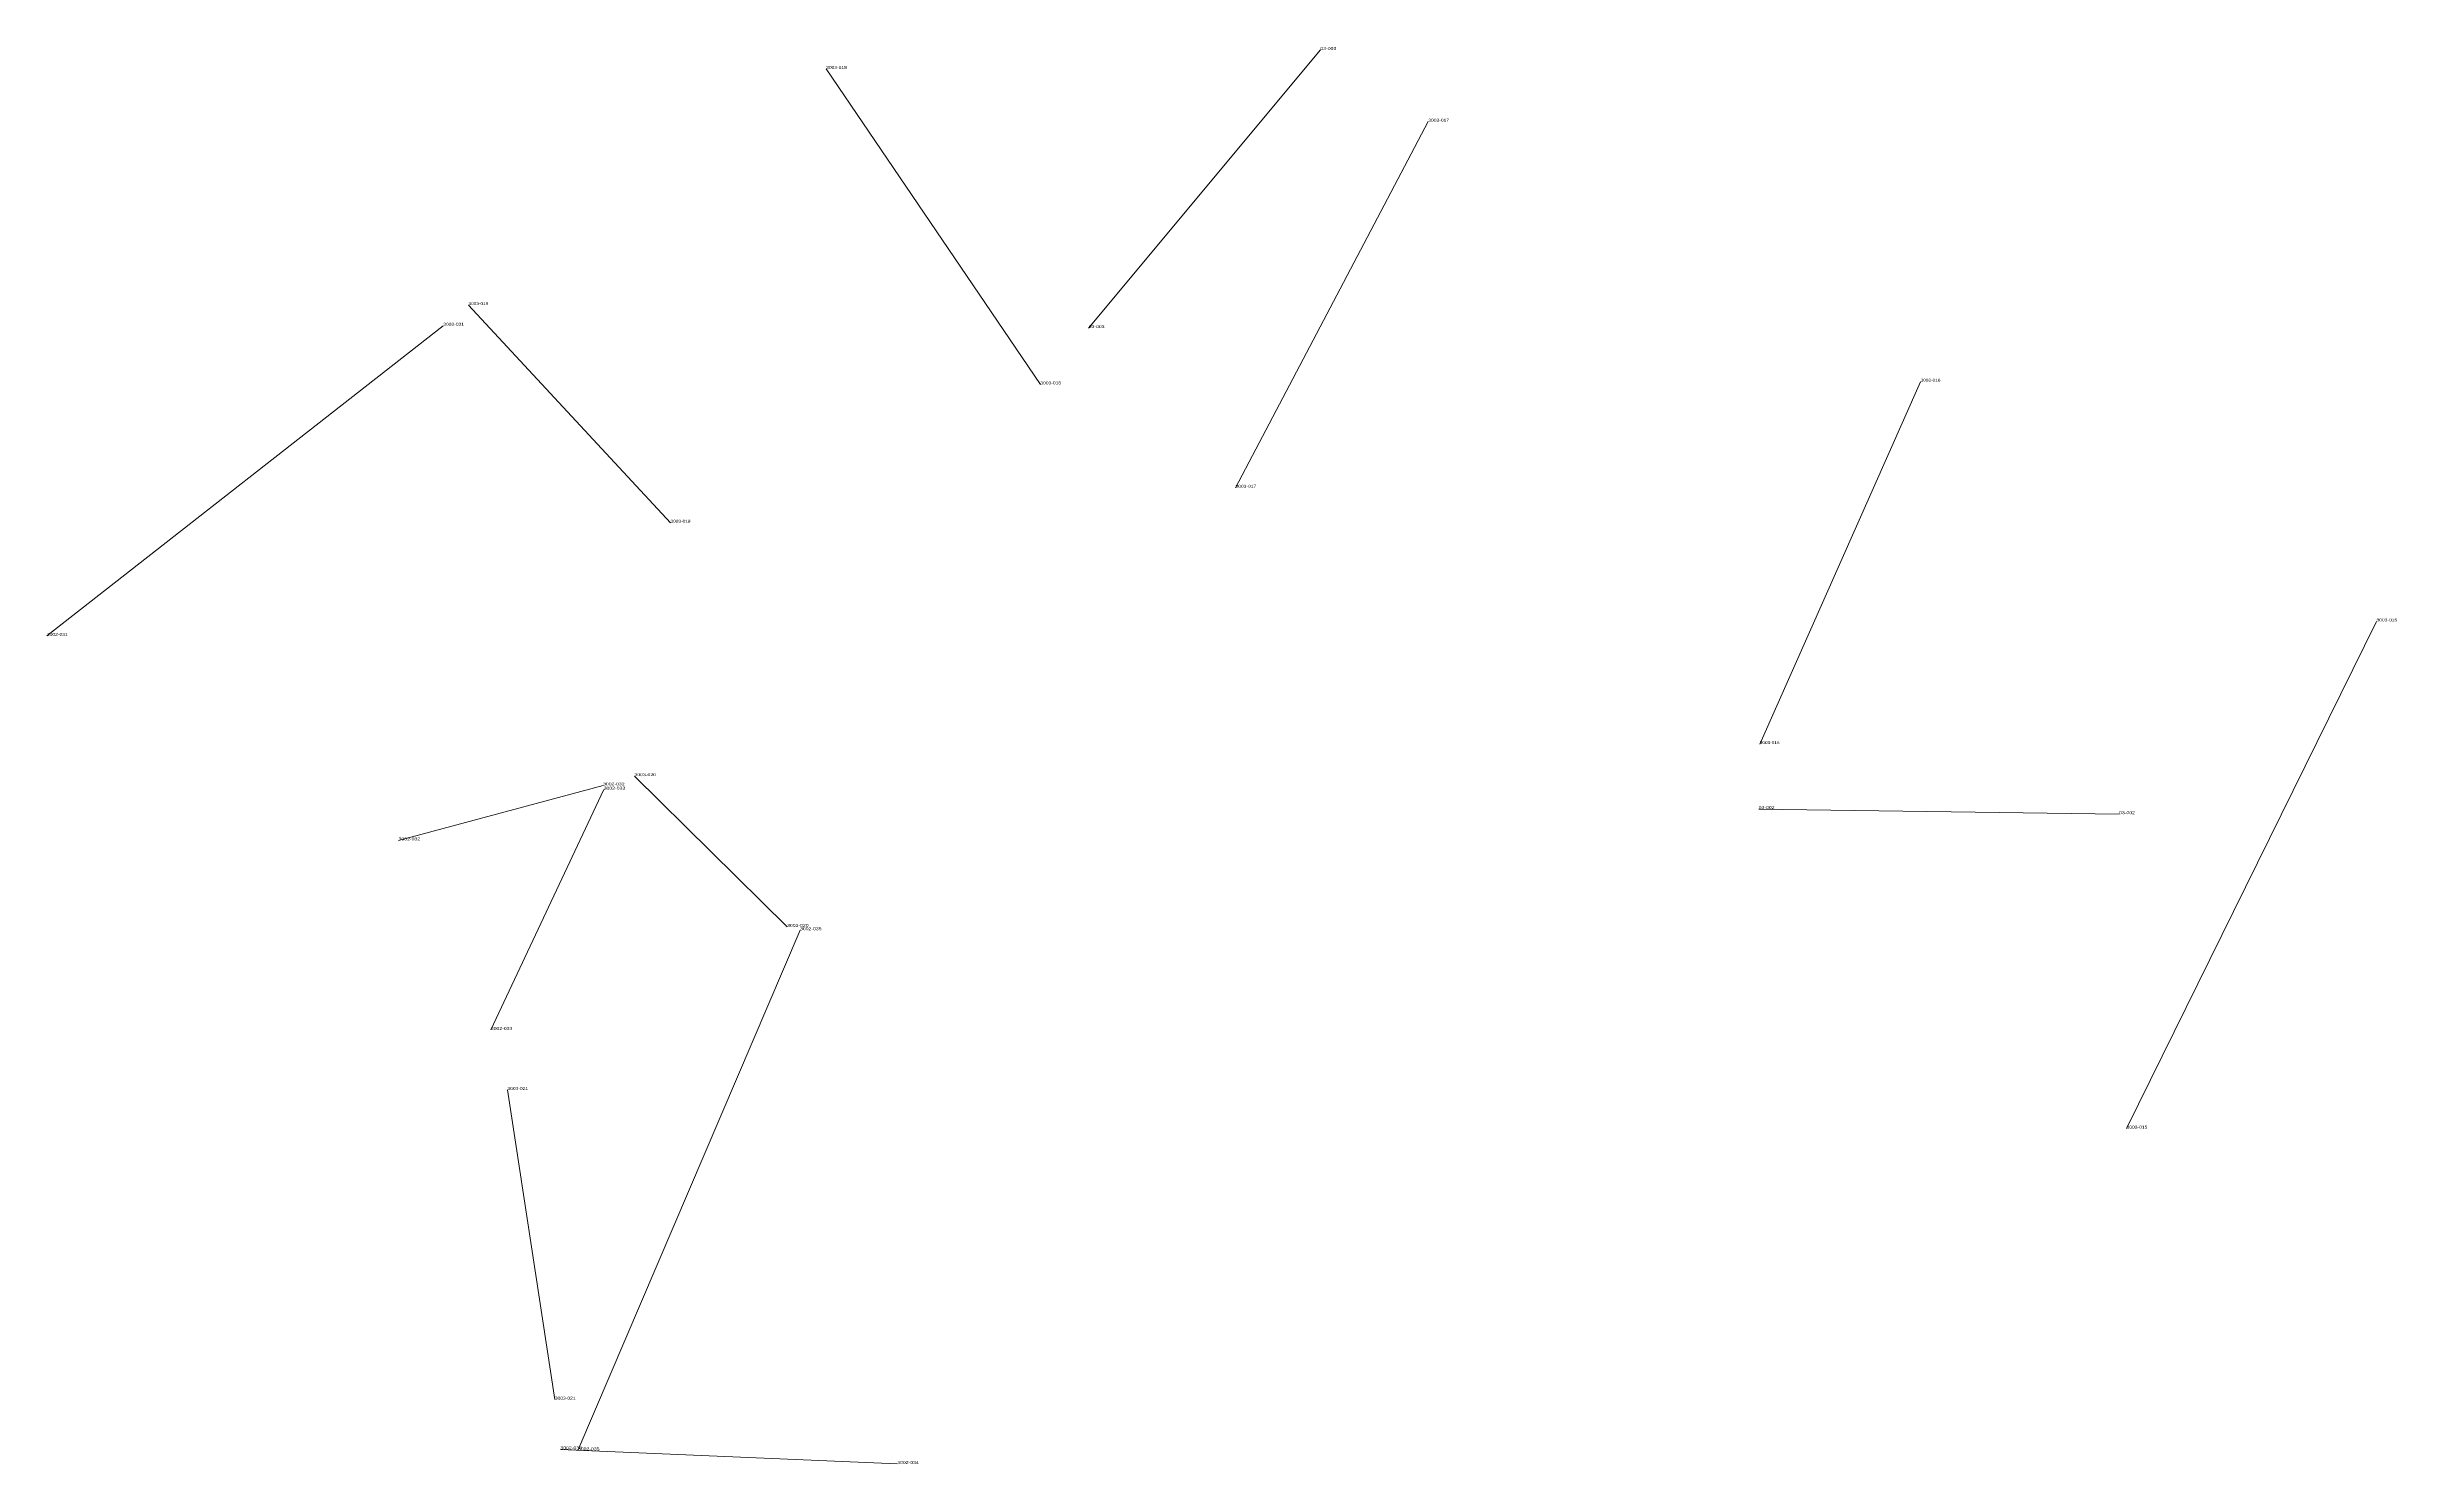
# Model space of a CAD drawing. Header units: metres. Extents: x 571156 to 607184, y 703608 to 727431.
# Drawn here: x 574863 to 576466, y 717492 to 718459 of the extents above; entities that cross this region are included whole.
import ezdxf

# ---------------------------------------------------------------- set-up
doc = ezdxf.new("R2010")
doc.units = ezdxf.units.M
doc.header["$LTSCALE"] = 0.8
doc.layers.add('60', color=7, linetype='Continuous', lineweight=13)
doc.layers.add('61', color=7, linetype='Continuous')

msp = doc.modelspace()

# ---------------------------------------------------------------- linework, layer by layer
at = {"layer": '60'}
for p, q in [((575731.48, 718456.55), (575573.36, 718266.81)), ((575394.2, 718443.63), (575540.41, 718228.43)), ((575805.15, 718407.65), (575673.56, 718157.89)), ((575150.13, 718282.5), (575288.04, 718134.04)), ((575132.94, 718268.44), (574862.52, 718056.83)), ((576141.06, 718230.26), (576031.26, 717983.01)), ((576452.19, 718066.68), (576281.65, 717720.7)), ((575263.43, 717961.15), (575367.53, 717858.32)), ((575241.96, 717954.78), (575102.44, 717917.31)), ((575242.4, 717951.97), (575165.4, 717787.99)), ((576030.58, 717938.72), (576276.54, 717935.2)), ((575224.87, 717501.18), (575376.39, 717856.05)), ((575209.08, 717535.8), (575176.75, 717747.03)), ((575212.91, 717501.86), (575442.75, 717491.91))]:
    msp.add_line(p, q, dxfattribs=at)

# ---------------------------------------------------------------- texts
for s, width, p in [('03-003', 1.3, (575573.36, 718266.81)), ('3003-018', 1.25, (575540.41, 718228.43)), ('3003-017', 1.25, (575673.56, 718157.89)), ('3003-019', 1.2, (575288.04, 718134.04)), ('3002-031', 1.25, (574862.52, 718056.83)), ('3003-016', 1.2, (576031.26, 717983.01)), ('03-002', 1.3, (576276.54, 717935.2)), ('3002-032', 1.3, (575102.44, 717917.31)), ('3003-020', 1.3, (575367.53, 717858.32)), ('3002-035', 1.3, (575376.39, 717856.05)), ('3002-033', 1.3, (575165.4, 717787.99)), ('3003-021', 1.25, (575176.75, 717747.03)), ('3003-015', 1.25, (576281.65, 717720.7)), ('3002-034', 1.3, (575442.75, 717491.91))]:
    msp.add_text(s, height=2, dxfattribs=dict(at, width=width)).set_placement(p)
at = {"layer": '61'}
for s, width, p in [('03-003', 1.3, (575731.48, 718456.55)), ('3003-018', 1.25, (575394.2, 718443.63)), ('3003-017', 1.25, (575805.15, 718407.65)), ('3003-019', 1.2, (575150.13, 718282.5)), ('3002-031', 1.25, (575132.94, 718268.44)), ('3003-016', 1.2, (576141.06, 718230.26)), ('3003-015', 1.25, (576452.19, 718066.68)), ('3003-020', 1.3, (575263.43, 717961.15)), ('3002-032', 1.3, (575241.96, 717954.78)), ('3002-033', 1.3, (575242.4, 717951.97)), ('03-002', 1.3, (576030.58, 717938.72)), ('3003-021', 1.25, (575209.08, 717535.8)), ('3002-034', 1.3, (575212.91, 717501.86)), ('3002-035', 1.3, (575224.87, 717501.18))]:
    msp.add_text(s, height=2, dxfattribs=dict(at, width=width)).set_placement(p)

doc.saveas('drawing.dxf')
